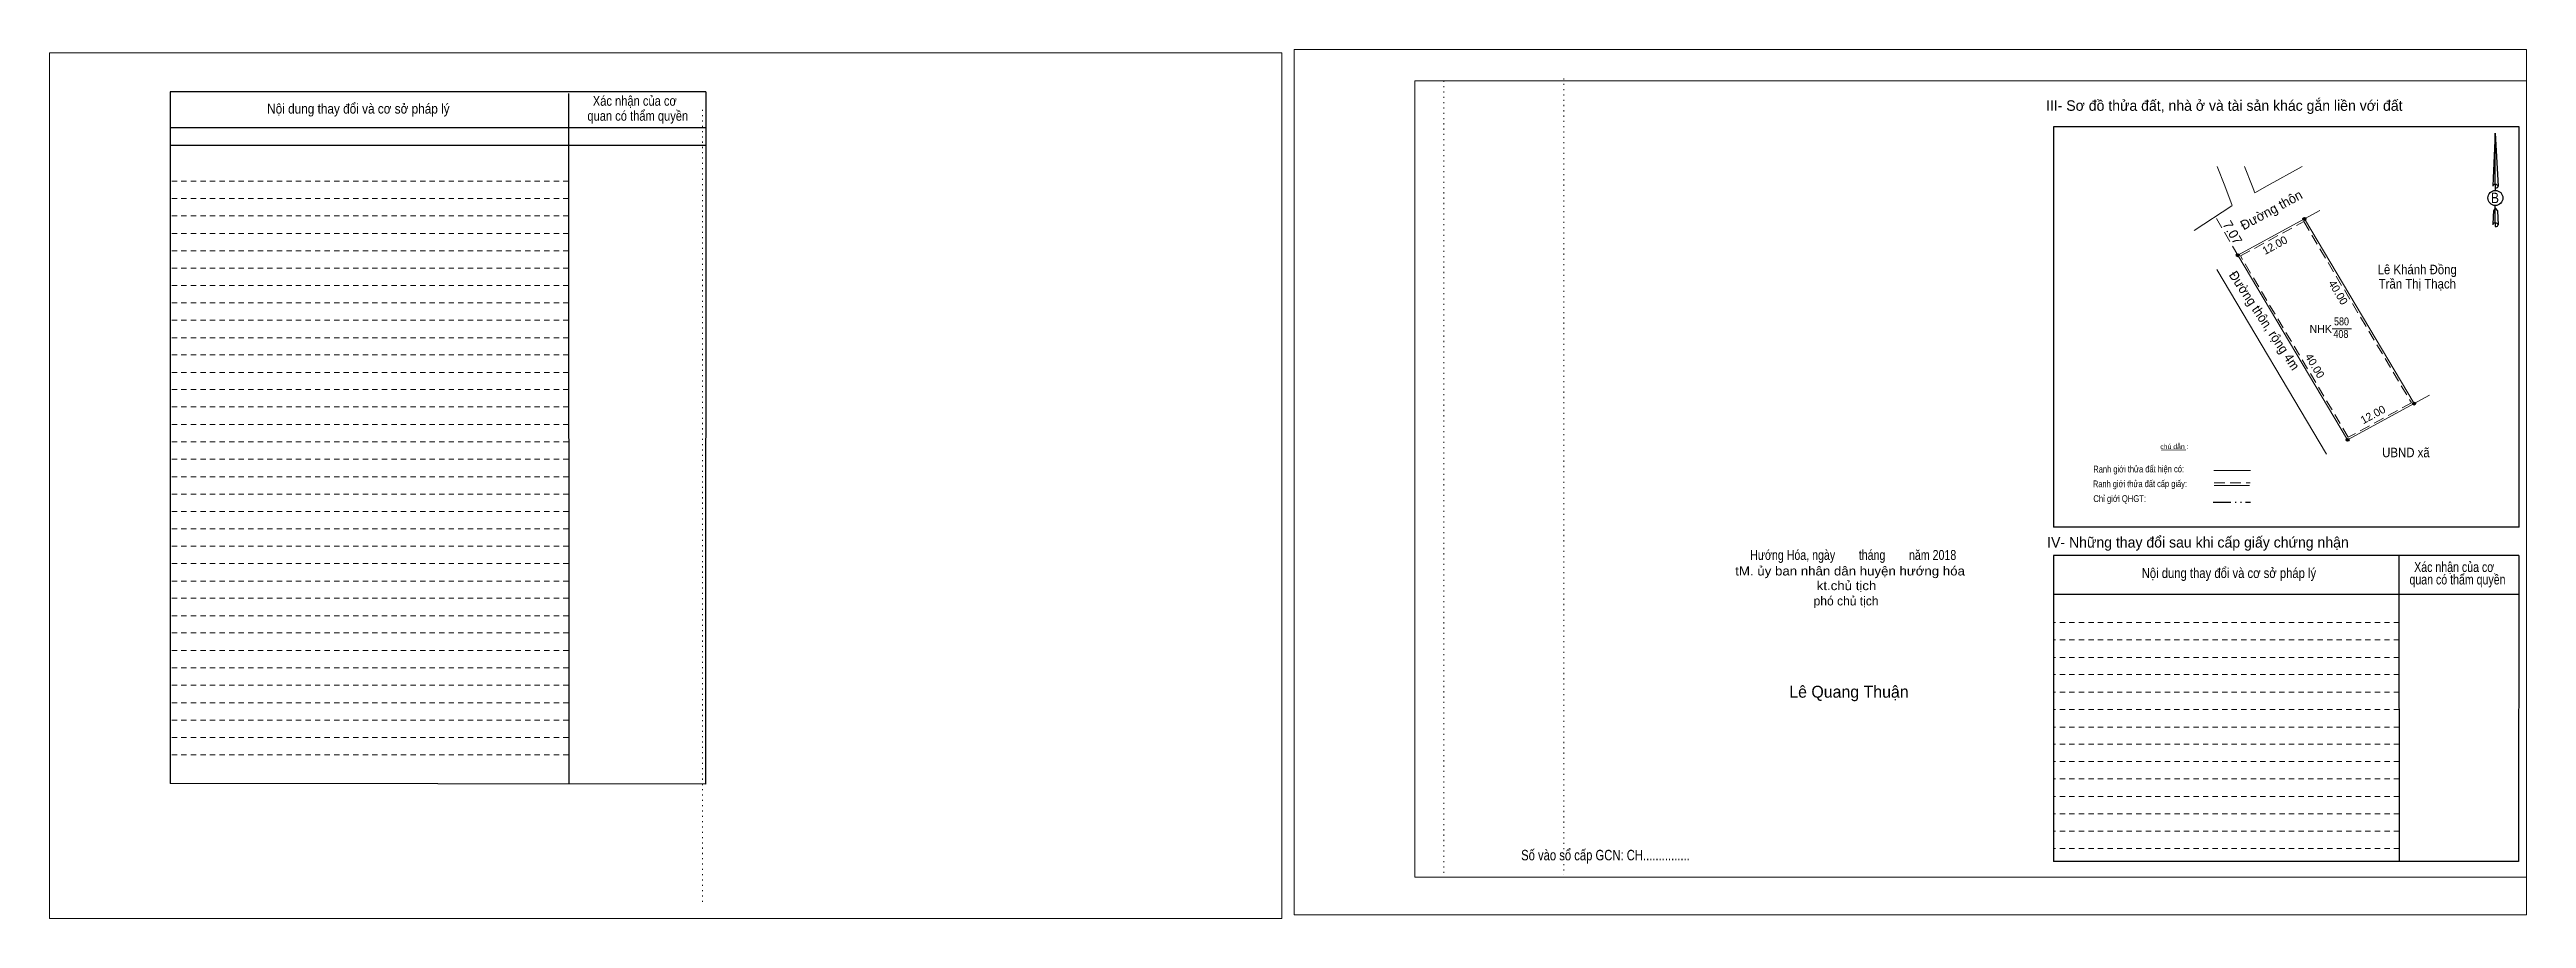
# Model space of a CAD drawing. Header units: metres. Extents: x 548118 to 548795, y 1837709 to 1837858.
# Drawn here: x 548402.7 to 548794.9, y 1837720.4 to 1837857.9 of the extents above; entities that cross this region are included whole.
import ezdxf
from ezdxf.enums import TextEntityAlignment as Align

# ---------------------------------------------------------------- set-up
doc = ezdxf.new("R2010")
doc.units = ezdxf.units.M
doc.header["$LTSCALE"] = 0.56
for name, pattern in [('DASH_DOUBLE_DOT', [9.2, 5, -1.2, 0.3, -1.2, 0.3, -1.2]), ('DOTTED', [1.5, 0.3, -1.2]), ('MEDIUM_DASHED', [4.5, 3, -1.5]), ('SHORT_DASHED', [2.7, 1.5, -1.2])]:
    doc.linetypes.add(name, pattern=pattern)
for name, color, linetype, lineweight in [('18', 7, 'Continuous', 25), ('28', 7, 'SHORT_DASHED', 13), ('3', 7, 'Continuous', 13), ('4', 7, 'Continuous', 13), ('5', 7, 'DASH_DOUBLE_DOT', 25), ('55', 7, 'Continuous', 13), ('7', 7, 'Continuous', 13)]:
    doc.layers.add(name, color=color, linetype=linetype, lineweight=lineweight)

msp = doc.modelspace()

# ---------------------------------------------------------------- texts
at = {"layer": '18'}
for s, height, width, p in [('B', 1.643, 0.85, (548789.92, 1837833.65)), ('Hướng Hóa, ngày        tháng        năm 2018', 1.573, 0.8, (548688.29, 1837777.18)), ('tM. ủy ban nhân dân huyện hướng hóa', 1.426, 1.1, (548687.795, 1837774.72)), ('kt.chủ tịch', 1.426, 1.1, (548687.23, 1837772.4)), ('Số vào sổ cấp GCN: CH...............', 1.664, 0.8, (548649.06, 1837729.64))]:
    msp.add_text(s, height=height, dxfattribs=dict(at, width=width)).set_placement(p, align=Align.CENTER)
for s, height, p in [('phó chủ tịch', 1.426, (548687.16, 1837769.98)), ('Lê Quang Thuận', 1.883, (548687.615, 1837755.38))]:
    msp.add_text(s, height=height, dxfattribs=at).set_placement(p, align=Align.CENTER)
at = {"layer": '28'}
for s, height, width, p in [('Nội dung thay đổi và cơ sở pháp lý', 1.55, 0.9, (548451.575, 1837847.81)), ('Nội dung thay đổi và cơ sở pháp lý', 1.55, 0.9, (548451.575, 1837847.81)), ('Xác nhận của cơ', 1.55, 0.85, (548495.345, 1837849.05)), ('Xác nhận của cơ', 1.55, 0.85, (548495.345, 1837849.05)), (' quan có thẩm quyền', 1.55, 0.85, (548495.575, 1837846.68)), (' quan có thẩm quyền', 1.55, 0.85, (548495.575, 1837846.68)), ('Nội dung thay đổi và cơ sở pháp lý', 1.569, 0.85, (548747.785, 1837774.32)), (' quan có thẩm quyền', 1.569, 0.8, (548783.745, 1837773.3)), ('Xác nhận của cơ', 1.569, 0.8, (548783.455, 1837775.28))]:
    msp.add_text(s, height=height, dxfattribs=dict(at, width=width)).set_placement(p, align=Align.CENTER)
for s, p in [('III- Sơ đồ thửa đất, nhà ở và tài sản khác gắn liền với đất', (548747.045, 1837848.25)), ('IV- Những thay đổi sau khi cấp giấy chứng nhận', (548742.88, 1837779.14))]:
    msp.add_text(s, height=1.664, dxfattribs=at).set_placement(p, align=Align.CENTER)
at = {"layer": '4'}
for s, rotation, p in [('Đường thôn', 28.572, (548750.11, 1837829.32)), ('7.07', 300.007, (548746.73, 1837830.3))]:
    msp.add_text(s, height=1.5, rotation=rotation, dxfattribs=at).set_placement(p)
for s, rotation, p in [('12.00', 28.572, (548755.3511, 1837826.4299)), ('40.00', 300.767, (548764.5464, 1837819.1947)), ('40.00', 300.767, (548760.8564, 1837807.5747)), ('12.00', 28.572, (548770.8911, 1837799.6299))]:
    msp.add_text(s, height=1.25, rotation=rotation, dxfattribs=at).set_placement(p, align=Align.CENTER)
at = {"layer": '4', "width": 0.95}
msp.add_text('Đường thôn, rộng 4m', height=1.5, rotation=303.639, dxfattribs=at).set_placement((548752.7768, 1837814.6455), align=Align.CENTER)
at = {"layer": '4'}
for s, height, width, p in [('Lê Khánh Đồng', 1.5, 0.9, (548777.6, 1837822.39)), ('Trần Thị Thạch', 1.5, 0.9, (548777.615, 1837820.13)), ('408', 1.25, 0.85, (548765.515, 1837812.31)), ('580', 1.25, 0.85, (548765.61, 1837814.3)), ('UBND xã', 1.5, 0.9, (548775.815, 1837793.43))]:
    msp.add_text(s, height=height, dxfattribs=dict(at, width=width)).set_placement(p, align=Align.CENTER)
msp.add_text('NHK', height=1.25, dxfattribs=at).set_placement((548762.325, 1837813.1), align=Align.CENTER)
at = {"layer": '55'}
for s, height, width, p in [('Ranh giới thửa đất cấp giấy:', 1.069, 0.8, (548733.6937, 1837788.6973)), ('Ranh giới thửa đất hiện có:', 1.074, 0.8, (548733.4887, 1837791.0267)), ('Chỉ giới QHGT:', 1.069, 0.85, (548730.4937, 1837786.3499))]:
    msp.add_text(s, height=height, rotation=0.135, dxfattribs=dict(at, width=width)).set_placement(p, align=Align.CENTER)
at = {"layer": '7'}
msp.add_text('chú dẫn :', height=0.7907, rotation=359.974, dxfattribs=at).set_placement((548739.1548, 1837794.7189), align=Align.CENTER)

# ---------------------------------------------------------------- hatches: boundary and pattern name
at = {"layer": '4'}
for points in [[(548759.963, 1837831.13, 1), (548759.497, 1837831.13, 1)], [(548759.963, 1837831.13, 1), (548759.497, 1837831.13, 1)], [(548749.423, 1837825.39, 1), (548748.957, 1837825.39, 1)], [(548777.353, 1837801.92, 1), (548776.887, 1837801.92, 1)], [(548766.813, 1837796.18, 1), (548766.347, 1837796.18, 1)]]:
    msp.add_hatch(color=256, dxfattribs=at).paths.add_polyline_path(points)

# ---------------------------------------------------------------- linework, layer by layer
at = {"layer": '18'}
for p, q in [((548789.96, 1837844.73), (548790.41, 1837836.33)), ((548789.96, 1837844.73), (548790.41, 1837836.33)), ((548789.96, 1837844.73), (548790.41, 1837836.33)), ((548789.61, 1837837.61), (548789.55, 1837836.34)), ((548789.96, 1837836.58), (548789.96, 1837836.27)), ((548789.96, 1837836.27), (548789.96, 1837836.04)), ((548789.96, 1837836.04), (548789.96, 1837835.71)), ((548789.96, 1837836.04), (548789.96, 1837835.71)), ((548789.96, 1837836.04), (548789.96, 1837835.71)), ((548789.96, 1837832.87), (548789.96, 1837833.23)), ((548789.96, 1837832.87), (548789.96, 1837833.23)), ((548789.96, 1837832.87), (548789.96, 1837833.23)), ((548790.41, 1837836.33), (548790.41, 1837836.34)), ((548789.96, 1837832.87), (548790.29, 1837832.41)), ((548789.96, 1837832.87), (548790.29, 1837832.41)), ((548789.96, 1837832.87), (548790.29, 1837832.41)), ((548789.96, 1837830.48), (548789.96, 1837830.17)), ((548789.96, 1837830.17), (548789.96, 1837829.92)), ((548790.29, 1837832.41), (548790.41, 1837830.21)), ((548790.29, 1837832.41), (548790.41, 1837830.21)), ((548790.29, 1837832.41), (548790.41, 1837830.21)), ((548790.41, 1837830.21), (548790.41, 1837830.22))]:
    msp.add_line(p, q, dxfattribs=at)
for points in [[(548789.96, 1837836.58), (548789.96, 1837844.73), (548789.61, 1837837.61)], [(548789.96, 1837830.48), (548789.96, 1837832.87), (548789.68, 1837832.41), (548789.61, 1837831.52), (548789.55, 1837830.22)]]:
    msp.add_lwpolyline(points, dxfattribs=at)
msp.add_ellipse((548789.985, 1837834.4571), major_axis=(0, 1.1963), ratio=0.983453, dxfattribs=at)
for centre, start_param, end_param in [((548789.9855, 1837836.3005), 1.57079633, 3.07445202), ((548789.9855, 1837836.3005), 0.06714063, 1.57079633), ((548789.9855, 1837836.3005), 4.71238898, 6.28318531), ((548789.9855, 1837830.1947), 2.49106941, 3.07427841), ((548789.9855, 1837830.1947), 1.57079633, 2.49106941), ((548789.9855, 1837830.1947), 0.06714063, 1.57079633), ((548789.9855, 1837830.1947), 4.71238898, 6.28318531)]:
    msp.add_ellipse(centre, major_axis=(0.4313, 0), ratio=0.655448, start_param=start_param, end_param=end_param, dxfattribs=at)
at = {"layer": '28', "linetype": 'Continuous', "lineweight": 25}
for p, q in [((548506.62, 1837851.26), (548421.75, 1837851.26)), ((548484.86, 1837850.98), (548484.9, 1837741.74)), ((548506.62, 1837851.26), (548506.54, 1837741.67)), ((548506.62, 1837845.54), (548421.86, 1837845.54)), ((548506.62, 1837845.54), (548421.86, 1837845.54)), ((548506.62, 1837842.78), (548421.86, 1837842.78)), ((548793.76, 1837782.36), (548720.02, 1837782.36)), ((548774.71, 1837777.87), (548774.76, 1837729.48)), ((548793.68, 1837777.87), (548793.66, 1837729.48)), ((548793.66, 1837771.73), (548719.98, 1837771.73)), ((548506.54, 1837741.67), (548421.75, 1837741.8)), ((548793.66, 1837729.48), (548719.98, 1837729.48))]:
    msp.add_line(p, q, dxfattribs=at)
at = {"layer": '28'}
for p, q in [((548484.86, 1837837.13), (548421.75, 1837837.13)), ((548484.86, 1837834.35), (548421.75, 1837834.35)), ((548484.86, 1837831.64), (548421.75, 1837831.64)), ((548484.86, 1837828.84), (548421.75, 1837828.84)), ((548484.86, 1837826.1), (548421.75, 1837826.1)), ((548484.86, 1837823.35), (548421.75, 1837823.35)), ((548484.86, 1837820.6), (548421.75, 1837820.6)), ((548484.86, 1837817.85), (548421.75, 1837817.85)), ((548484.86, 1837815.1), (548421.75, 1837815.1)), ((548484.86, 1837812.35), (548421.75, 1837812.35)), ((548484.86, 1837809.62), (548421.75, 1837809.62)), ((548484.86, 1837806.84), (548421.75, 1837806.84)), ((548484.86, 1837804.13), (548421.75, 1837804.13)), ((548484.86, 1837801.38), (548421.75, 1837801.38)), ((548484.86, 1837798.6), (548421.75, 1837798.6)), ((548484.86, 1837795.88), (548421.75, 1837795.88)), ((548484.86, 1837793.1), (548421.75, 1837793.1)), ((548484.86, 1837790.35), (548421.75, 1837790.35)), ((548484.86, 1837787.59), (548421.75, 1837787.59)), ((548484.86, 1837784.84), (548421.75, 1837784.84)), ((548484.86, 1837782.08), (548421.75, 1837782.08)), ((548484.86, 1837779.34), (548421.75, 1837779.34)), ((548484.86, 1837776.59), (548421.75, 1837776.59)), ((548484.86, 1837773.83), (548421.75, 1837773.83)), ((548484.86, 1837771.12), (548421.75, 1837771.12)), ((548484.86, 1837768.33), (548421.75, 1837768.33)), ((548774.75, 1837767.28), (548719.98, 1837767.28)), ((548484.86, 1837765.62), (548421.75, 1837765.62)), ((548484.86, 1837762.83), (548421.75, 1837762.83)), ((548774.75, 1837764.52), (548719.98, 1837764.52)), ((548484.86, 1837760.1), (548421.75, 1837760.1)), ((548774.75, 1837761.75), (548719.98, 1837761.75)), ((548774.75, 1837759.03), (548719.98, 1837759.03)), ((548484.86, 1837757.34), (548421.75, 1837757.34)), ((548484.86, 1837754.57), (548421.75, 1837754.57)), ((548774.75, 1837756.26), (548719.98, 1837756.26)), ((548484.86, 1837751.83), (548421.75, 1837751.83)), ((548774.75, 1837753.5), (548719.98, 1837753.5)), ((548774.75, 1837750.73), (548719.98, 1837750.73)), ((548484.86, 1837749.08), (548421.75, 1837749.08)), ((548774.76, 1837748), (548719.98, 1837748)), ((548484.86, 1837746.32), (548421.75, 1837746.32)), ((548774.76, 1837745.26), (548719.98, 1837745.26)), ((548774.76, 1837742.53), (548719.98, 1837742.53)), ((548774.76, 1837739.76), (548719.98, 1837739.76)), ((548774.76, 1837737), (548719.98, 1837737)), ((548774.76, 1837734.26), (548719.98, 1837734.26)), ((548774.76, 1837731.53), (548719.98, 1837731.53))]:
    msp.add_line(p, q, dxfattribs=at)
at = {"layer": '28', "linetype": 'Continuous', "lineweight": 25}
for points in [[(548506.62, 1837851.26), (548421.75, 1837851.26), (548421.75, 1837741.8)], [(548793.76, 1837782.36), (548793.76, 1837845.71), (548720.02, 1837845.71), (548720.02, 1837782.36)], [(548793.68, 1837777.87), (548719.98, 1837777.87), (548719.98, 1837729.48)]]:
    msp.add_lwpolyline(points, dxfattribs=at)
at = {"layer": '3'}
for p, q in [((548618.89, 1837852.99), (548794.9, 1837852.99)), ((548618.89, 1837726.99), (548618.89, 1837852.99)), ((548794.9, 1837852.99), (548794.9, 1837725.94)), ((548618.89, 1837726.99), (548794.9, 1837726.99))]:
    msp.add_line(p, q, dxfattribs=at)
at = {"layer": '3', "linetype": 'DOTTED'}
for p, q in [((548623.44, 1837852.99), (548623.44, 1837726.99)), ((548642.44, 1837853.37), (548642.44, 1837727.36)), ((548506.06, 1837848.41), (548506.06, 1837722.42))]:
    msp.add_line(p, q, dxfattribs=at)
at = {"layer": '3'}
for points in [[(548402.67, 1837720.45), (548597.81, 1837720.45), (548597.81, 1837857.42), (548402.67, 1837857.42)], [(548402.67, 1837857.42), (548597.81, 1837857.42), (548597.81, 1837720.45), (548402.67, 1837720.45)], [(548402.67, 1837720.45), (548597.81, 1837720.45), (548597.81, 1837857.42), (548402.67, 1837857.42)], [(548599.75, 1837721.02), (548794.9, 1837721.02), (548794.9, 1837857.94), (548599.75, 1837857.94)]]:
    msp.add_lwpolyline(points, close=True, dxfattribs=at)
msp.add_lwpolyline([(548626.02, 1837852.99), (548794.9, 1837852.99), (548794.9, 1837726.99), (548626.02, 1837726.99)], dxfattribs=at)
at = {"layer": '4'}
for p, q in [((548747.12, 1837836.36), (548745.93, 1837839.43)), ((548742.26, 1837829.29), (548748.25, 1837833.21)), ((548748.32, 1837833.26), (548747.12, 1837836.36)), ((548759.73, 1837831.13), (548762.18, 1837832.48)), ((548763.26, 1837793.94), (548745.87, 1837823.15)), ((548764.15, 1837813.77), (548767.21, 1837813.77)), ((548777.12, 1837801.92), (548779.57, 1837803.27))]:
    msp.add_line(p, q, dxfattribs=at)
at = {"layer": '4', "linetype": 'MEDIUM_DASHED'}
msp.add_line((548749.19, 1837825.39), (548745.66, 1837831.51), dxfattribs=at)
at = {"layer": '4'}
for points in [[(548750.27, 1837839.43), (548751.45, 1837836.36), (548751.88, 1837835.26)], [(548759.37, 1837839.43), (548753.86, 1837836.36), (548751.88, 1837835.26)]]:
    msp.add_lwpolyline(points, dxfattribs=at)
msp.add_lwpolyline([(548759.73, 1837831.13), (548777.12, 1837801.92), (548766.58, 1837796.18), (548749.19, 1837825.39)], close=True, dxfattribs=at)
msp.add_lwpolyline([(548759.73, 1837831.13), (548777.12, 1837801.92), (548766.58, 1837796.18), (548749.19, 1837825.39)], close=True, dxfattribs=at)
at = {"layer": '4', "linetype": 'MEDIUM_DASHED'}
msp.add_lwpolyline([(548759.62, 1837830.73), (548776.7, 1837802.03), (548766.69, 1837796.58), (548749.61, 1837825.28)], close=True, dxfattribs=at)
at = {"layer": '4', "lineweight": 25}
for centre in [(548759.73, 1837831.13), (548759.73, 1837831.13), (548749.19, 1837825.39), (548777.12, 1837801.92), (548766.58, 1837796.18)]:
    msp.add_circle(centre, 0.233, dxfattribs=at)
at = {"layer": '5'}
msp.add_line((548745.28, 1837786.31), (548751.22, 1837786.31), dxfattribs=at)
at = {"layer": '55'}
for p, q in [((548745.41, 1837791.31), (548751.22, 1837791.31)), ((548745.46, 1837788.97), (548751.03, 1837788.97)), ((548745.46, 1837788.97), (548751.03, 1837788.97))]:
    msp.add_line(p, q, dxfattribs=at)
at = {"layer": '55', "linetype": 'MEDIUM_DASHED'}
msp.add_line((548745.45, 1837789.38), (548751.15, 1837789.38), dxfattribs=at)
at = {"layer": '7'}
msp.add_line((548737.12, 1837794.57), (548740.94, 1837794.62), dxfattribs=at)

msp.set_redraw_order([(e.dxf.handle, doc.entitydb.next_handle()) for e in msp.query("TEXT MTEXT ATTDEF DIMENSION ARC_DIMENSION")])  # texts and dimensions are drawn at this point

doc.saveas('drawing.dxf')
